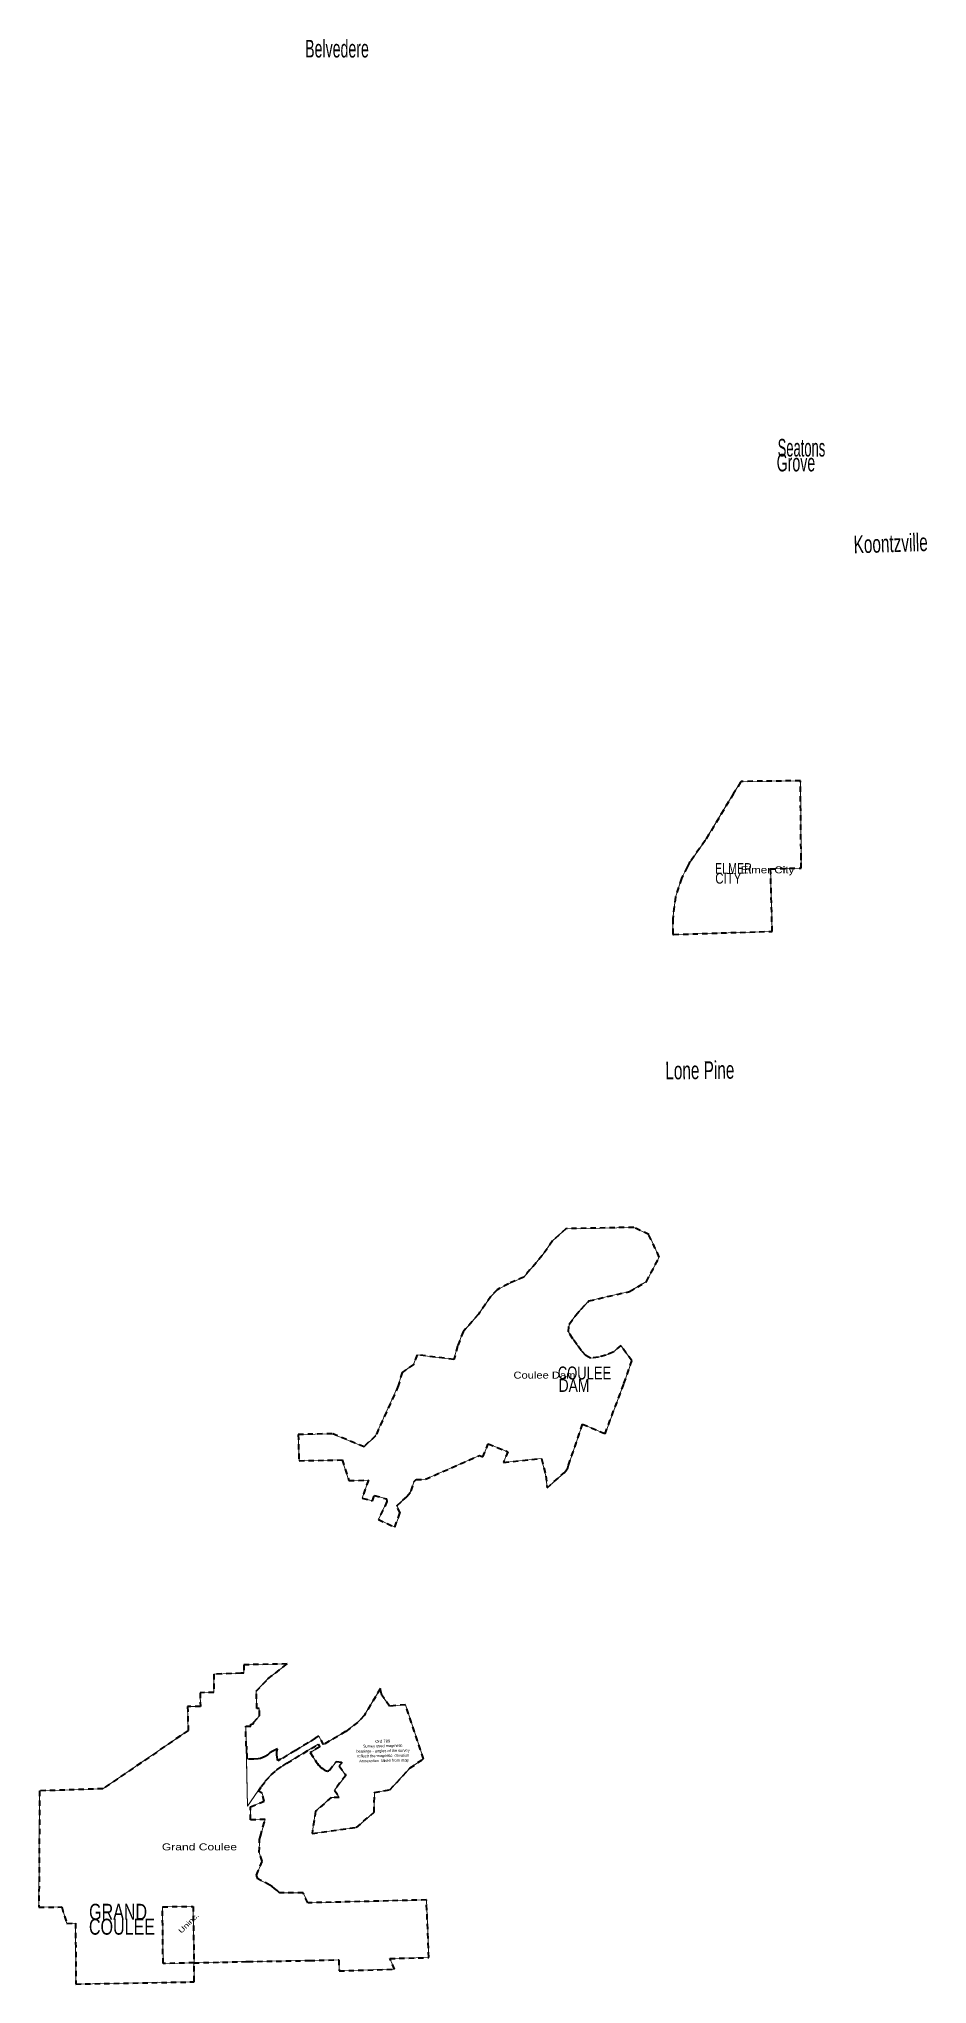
# Model space of a CAD drawing. Header units: feet. Extents: x -903180 to 1023491, y -707744 to 564635.
# Drawn here: x 489003 to 509148, y 163799 to 207912 of the extents above; entities that cross this region are included whole.
import ezdxf

# ---------------------------------------------------------------- set-up
doc = ezdxf.new("R2010")
doc.units = ezdxf.units.FT
doc.header["$LTSCALE"] = 80
doc.linetypes.add('SHORT_DASHED', pattern=[2.7, 1.5, -1.2])
for name, color, linetype, lineweight in [('1', 7, 'Continuous', 13), ('13', 7, 'SHORT_DASHED', 40), ('58', 7, 'Continuous', 13)]:
    doc.layers.add(name, color=color, linetype=linetype, lineweight=lineweight)
for name, color, linetype in [('14', 7, 'Continuous'), ('16', 7, 'Continuous'), ('36', 7, 'Continuous')]:
    doc.layers.add(name, color=color, linetype=linetype)

msp = doc.modelspace()

# ---------------------------------------------------------------- texts
at = {"layer": '1'}
for s, p in [('bearings - angles of the survey ', (496205.4, 169047.28)), ('reflectr the magnetic  devation', (496219.8, 168937.87)), ('Survey used magmetic ', (496352.11, 169163.32))]:
    msp.add_text(s, height=64, rotation=1, dxfattribs=at).set_placement(p)
for s, width, p in [('Ord 789', 1.1, (496632.38, 169272.74)), ('Annexation  taken from map', 1.05, (496268.14, 168827.58))]:
    msp.add_text(s, height=64, rotation=1, dxfattribs=dict(at, width=width)).set_placement(p)
at = {"layer": '14'}
for s, height, width, p in [('CITY', 242, 0.8, (504343.84, 188755.78)), ('ELMER', 242, 0.75, (504337.11, 188978.45)), ('COULEE', 292.8, 0.75, (500772.63, 177511.42)), ('DAM', 292.8, 0.8, (500791.81, 177228.9)), ('GRAND', 363, 0.75, (490141.43, 165256.75)), ('COULEE', 363, 0.75, (490138.57, 164919.32))]:
    msp.add_text(s, height=height, dxfattribs=dict(at, width=width)).set_placement(p)
at = {"layer": '16'}
for s, width, p in [('Belvedere', 0.6, (495041.72, 207490.84)), ('Grove', 0.6, (505736, 198104.11)), ('Seatons', 0.55, (505758.46, 198441.21))]:
    msp.add_text(s, height=400, dxfattribs=dict(at, width=width)).set_placement(p)
at = {"layer": '16', "width": 0.65}
for s, rotation, p in [('Koontzville', 1.892, (507487.48, 196244.76)), ('Lone Pine', 0.63, (503212.36, 184315.01))]:
    msp.add_text(s, height=400, rotation=rotation, dxfattribs=at).set_placement(p)
at = {"layer": '36'}
for s, width, p in [('Elmer City', 1.25, (504922.25, 188989.63)), ('Coulee Dam', 1.2, (499766.68, 177530.76)), ('Grand Coulee', 1.3, (491791.73, 166832.21))]:
    msp.add_text(s, height=157.5, dxfattribs=dict(at, width=width)).set_placement(p)
at = {"layer": '36', "width": 1.35}
msp.add_text('Uninc.', height=113, rotation=45, dxfattribs=at).set_placement((492234.98, 164939.9))

# ---------------------------------------------------------------- linework, layer by layer
at = {"layer": '13'}
msp.add_line((493705.19, 169191.44), (493694.37, 169644.86), dxfattribs=at)
for points in [[(503379.62, 187601.85), (503399.62, 187602.49), (505635.42, 187673.57), (505597.05, 189091.21), (506294.8, 189109.77), (506291.21, 189285.19), (506290.79, 189305.53), (506290.62, 189325.19), (506274.91, 191087.15), (504949.45, 191072.98), (504928.42, 191072.75), (504917.09, 191054.42), (504758.42, 190797.76), (504113.84, 189735.28), (503778.43, 189257.63), (503767.4, 189241.92), (503753.31, 189217.63), (503703.74, 189132.19), (503580.58, 188874.33), (503440.33, 188450.6), (503378.87, 187956.71), (503379.58, 187621.02)], [(497125.38, 174639.33), (497131.88, 174650.16), (497256.42, 174774.73), (497351.63, 174853.88), (497448.99, 174986.69), (497509.92, 175186.09), (497559.47, 175242.01), (497770.16, 175246.17), (498994.74, 175788.5), (499068.08, 175753.37), (499194.46, 176050.45), (499639.74, 175873.38), (499540.93, 175631.2), (500405.52, 175717.44), (500503.03, 175320.97), (500527.07, 175051.56), (500914.98, 175395.51), (500955.9, 175439), (500996.82, 175505.52), (501017.29, 175564.36), (501331.7, 176500.86), (501842.56, 176280.59), (502272.75, 177416.04), (502448.44, 177931.35), (502203.05, 178283.99), (502025.66, 178132.21), (501861.29, 178062.73), (501695.45, 178013.99), (501509.99, 177997.49), (501407.3, 178053.67), (501301.16, 178168.8), (501201.42, 178306.95), (501110.63, 178434.88), (501016, 178589.66), (501029.42, 178768.09), (501180.32, 178966.38), (501301.8, 179107.08), (501476.99, 179292.57), (502397.76, 179504.77), (502783.19, 179728.87), (503074.55, 180286.24), (502835.34, 180795.58), (502494.9, 180960.62), (500957.75, 180930.62), (500653.52, 180653.5), (500420.57, 180323.67), (500001, 179831.45), (499650.16, 179681.72), (499396.58, 179543.03), (499253.67, 179395.18), (498971.64, 178991.29), (498626.92, 178593.53), (498495.79, 178266.87), (498417.33, 177964.32), (497579.52, 178068.07), (497498.97, 177852.95), (497238.84, 177668.89), (497154.36, 177364.72), (496638.58, 176234.49), (496376.96, 175985.16), (495651.33, 176280.98), (494883.33, 176261.21), (494903.18, 175667.33), (495883.34, 175685.58), (496035.51, 175219.95), (496475.41, 175225.06), (496337.3, 174820.84), (496569.16, 174755.78), (496613.17, 174881.27), (496886.53, 174802.28), (496898.04, 174740.88), (496702.38, 174331.54), (497071.95, 174161.41), (497193.44, 174479.93)], [(492521, 164280.59), (491819.77, 164264.24), (491806.63, 165553.57), (492499.34, 165562.24)]]:
    msp.add_lwpolyline(points, close=True, dxfattribs=at)
for points in [[(493694.37, 169644.86), (493813.29, 169648.7), (493810.73, 169697.31), (493871, 169699.61), (493869.18, 169733.07), (494008.89, 169883.63), (494000.64, 170051.01), (493948.21, 170049.73), (493932.47, 170440.85), (494196.48, 170720.17), (494634.27, 171060.72), (493652.82, 171039.82), (493652.82, 170850.5), (493584.41, 170847.31), (492968.97, 170828.55), (492971.84, 170415.14), (492659.11, 170406.84), (492664.64, 170096.77), (492375.43, 170092.61), (492389.98, 169548.93), (490454.09, 168228.44), (489019.2, 168181.38), (489003, 165542.9), (489520.78, 165548.04), (489635.43, 165176.56), (489836.26, 165178.47), (489838.25, 163799.13), (492503.23, 163848.6), (492528.25, 163849.06), (492527.92, 163868.97), (492521, 164280.59)], [(492521, 164280.59), (493699.59, 164309.06), (493726.51, 164309.71), (493739.59, 164309.93), (495140.59, 164333.16), (495804.91, 164349.02), (495813.02, 164099.83), (497071.91, 164135.7), (496960.26, 164379.09), (497847.71, 164399.56), (497792.73, 165706.86), (495103.52, 165641.63), (494994.74, 165871.09), (494459.03, 165869.32), (494405.32, 165917.93), (494344.26, 165970.06), (494294.39, 166010.36), (494244.2, 166045.84), (493966.25, 166185.61), (493936.24, 166272.03), (494068.93, 166586.89), (494001.35, 166783.86), (494008.06, 167078.58), (494026.17, 167152.26), (494135.54, 167534.2), (493805.62, 167523.97), (493805.62, 167820.74), (494112.24, 167946.06), (494064.84, 168132.47), (493982.18, 168172.02), (494051.45, 168284.66), (494143.46, 168405.57), (494273.17, 168543.13), (494402.32, 168657.94), (494533.14, 168752.23), (494626.9, 168806.93), (495340.18, 169239.54), (495375.58, 169177.7), (495158.18, 169048.24), (495271.19, 168878.41), (495293.36, 168840.14), (495321.07, 168801.87), (495347.13, 168766.37), (495374.29, 168738.64), (495398.68, 168714.24), (495433.6, 168685.95), (495476.56, 168657.38), (495499.84, 168643.51), (495528.66, 168633.53), (495551.39, 168631.31), (495574.67, 168637.41), (495591.02, 168648.76), (495750.87, 168850.2), (495882.91, 168826.34), (495815.81, 168747.68), (495963.28, 168532.97), (495705.32, 168199.39), (495816.74, 168033.35), (495632.11, 168033.35), (495276.54, 167719.09), (495200.68, 167216.28), (496202.82, 167351.22), (496607.85, 167701.03), (496613.86, 168145.44), (496965.74, 168205.72), (497420.11, 168700.65), (497728.65, 168907.93), (497314.88, 170131.64), (496958.49, 170101.92), (496780.2, 170354.48), (496747.28, 170499.97), (496379.73, 169890.53), (496231.61, 169734.06), (495960.06, 169528.16), (495461.35, 169229.13), (495351.18, 169421.61), (495271.18, 169373.14), (495107.71, 169274.04), (494819.84, 169099.48), (494484.8, 168897.15), (494425.65, 168858.76), (494413.95, 168902.93), (494401.29, 168995.64), (494402.3, 169062.74), (494412.46, 169133.22), (494309.39, 169084.8), (494238.44, 169041.36), (494187.42, 168990.5), (494133.13, 168962.56), (494031.85, 168917.09), (493979.09, 168909), (493875.31, 168899.17), (493725.03, 168904.91), (493721.75, 169191.39), (493705.19, 169191.44)]]:
    msp.add_lwpolyline(points, dxfattribs=at)
at = {"layer": '58'}
for points in [[(503379.62, 187601.85), (503399.62, 187602.49), (505635.42, 187673.57), (505597.05, 189091.21), (506294.8, 189109.77), (506291.21, 189285.19), (506290.79, 189305.53), (506290.62, 189325.19), (506274.91, 191087.15), (504949.45, 191072.98), (504928.42, 191072.75), (504917.09, 191054.42), (504758.42, 190797.76), (504113.84, 189735.28), (503778.43, 189257.63), (503767.4, 189241.92), (503753.31, 189217.63), (503703.74, 189132.19), (503580.58, 188874.33), (503440.33, 188450.6), (503378.87, 187956.71), (503379.58, 187621.02)], [(497125.38, 174639.33), (497131.88, 174650.16), (497256.42, 174774.73), (497351.63, 174853.88), (497448.99, 174986.69), (497509.92, 175186.09), (497559.47, 175242.01), (497770.16, 175246.17), (498994.74, 175788.5), (499068.08, 175753.37), (499194.46, 176050.45), (499639.74, 175873.38), (499540.93, 175631.2), (500405.52, 175717.44), (500503.03, 175320.97), (500527.07, 175051.56), (500914.98, 175395.51), (500955.9, 175439), (500996.82, 175505.52), (501017.29, 175564.36), (501331.7, 176500.86), (501842.56, 176280.59), (502272.75, 177416.04), (502448.44, 177931.35), (502203.05, 178283.99), (502025.66, 178132.21), (501861.29, 178062.73), (501695.45, 178013.99), (501509.99, 177997.49), (501407.3, 178053.67), (501301.16, 178168.8), (501201.42, 178306.95), (501110.63, 178434.88), (501016, 178589.66), (501029.42, 178768.09), (501180.32, 178966.38), (501301.8, 179107.08), (501476.99, 179292.57), (502397.76, 179504.77), (502783.19, 179728.87), (503074.55, 180286.24), (502835.34, 180795.58), (502494.9, 180960.62), (500957.75, 180930.62), (500653.52, 180653.5), (500420.57, 180323.67), (500001, 179831.45), (499650.16, 179681.72), (499396.58, 179543.03), (499253.67, 179395.18), (498971.64, 178991.29), (498626.92, 178593.53), (498495.79, 178266.87), (498417.33, 177964.32), (497579.52, 178068.07), (497498.97, 177852.95), (497238.84, 177668.89), (497154.36, 177364.72), (496638.58, 176234.49), (496376.96, 175985.16), (495651.33, 176280.98), (494883.33, 176261.21), (494903.18, 175667.33), (495883.34, 175685.58), (496035.51, 175219.95), (496475.41, 175225.06), (496337.3, 174820.84), (496569.16, 174755.78), (496613.17, 174881.27), (496886.53, 174802.28), (496898.04, 174740.88), (496702.38, 174331.54), (497071.95, 174161.41), (497193.44, 174479.93)], [(496613.86, 168145.44), (496607.85, 167701.03), (496202.82, 167351.22), (495200.68, 167216.28), (495276.54, 167719.09), (495632.11, 168033.35), (495816.74, 168033.35), (495705.32, 168199.39), (495963.28, 168532.97), (495815.81, 168747.68), (495882.91, 168826.34), (495750.87, 168850.2), (495591.02, 168648.76), (495574.67, 168637.41), (495551.39, 168631.31), (495528.66, 168633.53), (495499.84, 168643.51), (495476.56, 168657.38), (495433.6, 168685.95), (495398.68, 168714.24), (495374.29, 168738.64), (495347.13, 168766.37), (495321.07, 168801.87), (495293.36, 168840.14), (495271.19, 168878.41), (495158.18, 169048.24), (495375.58, 169177.7), (495340.18, 169239.54), (494626.9, 168806.93), (494533.14, 168752.23), (494402.32, 168657.94), (494273.17, 168543.13), (494143.46, 168405.57), (494051.45, 168284.66), (493980.5, 168169.29), (493971.12, 168177.31), (493737.48, 167836.98), (493705.33, 169191.44), (493721.75, 169191.39), (493725.03, 168904.91), (493875.31, 168899.17), (493979.09, 168909), (494031.85, 168917.09), (494133.13, 168962.56), (494187.42, 168990.5), (494238.44, 169041.36), (494309.39, 169084.8), (494412.46, 169133.22), (494402.3, 169062.74), (494401.29, 168995.64), (494401.29, 168995.64), (494413.95, 168902.93), (494425.65, 168858.76), (494724.59, 169040.32), (495107.71, 169274.04), (495351.18, 169421.61), (495461.35, 169229.13), (495960.06, 169528.16), (496231.61, 169734.06), (496379.73, 169890.53), (496747.28, 170499.97), (496780.2, 170354.48), (496958.49, 170101.92), (497314.88, 170131.64), (497728.65, 168907.93), (497420.11, 168700.65), (496965.74, 168205.72)]]:
    msp.add_lwpolyline(points, close=True, dxfattribs=at)
for points in [[(492523.29, 164283.34), (493699.59, 164309.06), (493726.51, 164309.71), (493739.59, 164309.93), (495140.59, 164333.16), (495804.91, 164349.02), (495813.02, 164099.83), (497071.91, 164135.7), (496960.26, 164379.09), (497847.71, 164399.56), (497792.73, 165706.86), (495103.52, 165641.63), (494994.74, 165871.09), (494459.03, 165869.32), (494405.32, 165917.93), (494344.26, 165970.06), (494294.39, 166010.36), (494244.2, 166045.84), (493966.25, 166185.61), (493936.24, 166272.03), (494068.93, 166586.89), (494001.35, 166783.86), (494008.06, 167078.58), (494026.17, 167152.26), (494135.54, 167534.2), (493805.62, 167523.97), (493805.62, 167820.74), (494112.24, 167946.06), (494064.84, 168132.47), (493971.12, 168177.31), (493737.48, 167836.98), (493694.37, 169644.86), (493813.29, 169648.7), (493810.73, 169697.31), (493871, 169699.61), (493869.18, 169733.07), (494008.89, 169883.63), (494000.64, 170051.01), (493948.21, 170049.73), (493932.47, 170440.85), (494196.48, 170720.17), (494634.27, 171060.72), (493652.82, 171039.82), (493652.82, 170850.5), (493584.41, 170847.31), (492968.97, 170828.55), (492971.84, 170415.14), (492659.11, 170406.84), (492664.64, 170096.77), (492375.43, 170092.61), (492389.98, 169548.93), (490454.09, 168228.44), (489019.2, 168181.38)], [(489019.2, 168181.38), (489003, 165542.9), (489520.78, 165548.04), (489635.43, 165176.56), (489836.26, 165178.47), (489838.25, 163799.13), (492503.23, 163848.6), (492528.25, 163849.06), (492527.92, 163868.97), (492518.1, 164278.15)], [(491806.62, 165553.57), (492499.34, 165562.24), (492523.29, 164283.34)], [(492518.1, 164278.15), (491819.77, 164264.24), (491806.62, 165553.57)]]:
    msp.add_lwpolyline(points, dxfattribs=at)

msp.set_redraw_order([(e.dxf.handle, doc.entitydb.next_handle()) for e in msp.query("TEXT MTEXT ATTDEF DIMENSION ARC_DIMENSION")])  # texts and dimensions are drawn at this point

doc.saveas('drawing.dxf')
